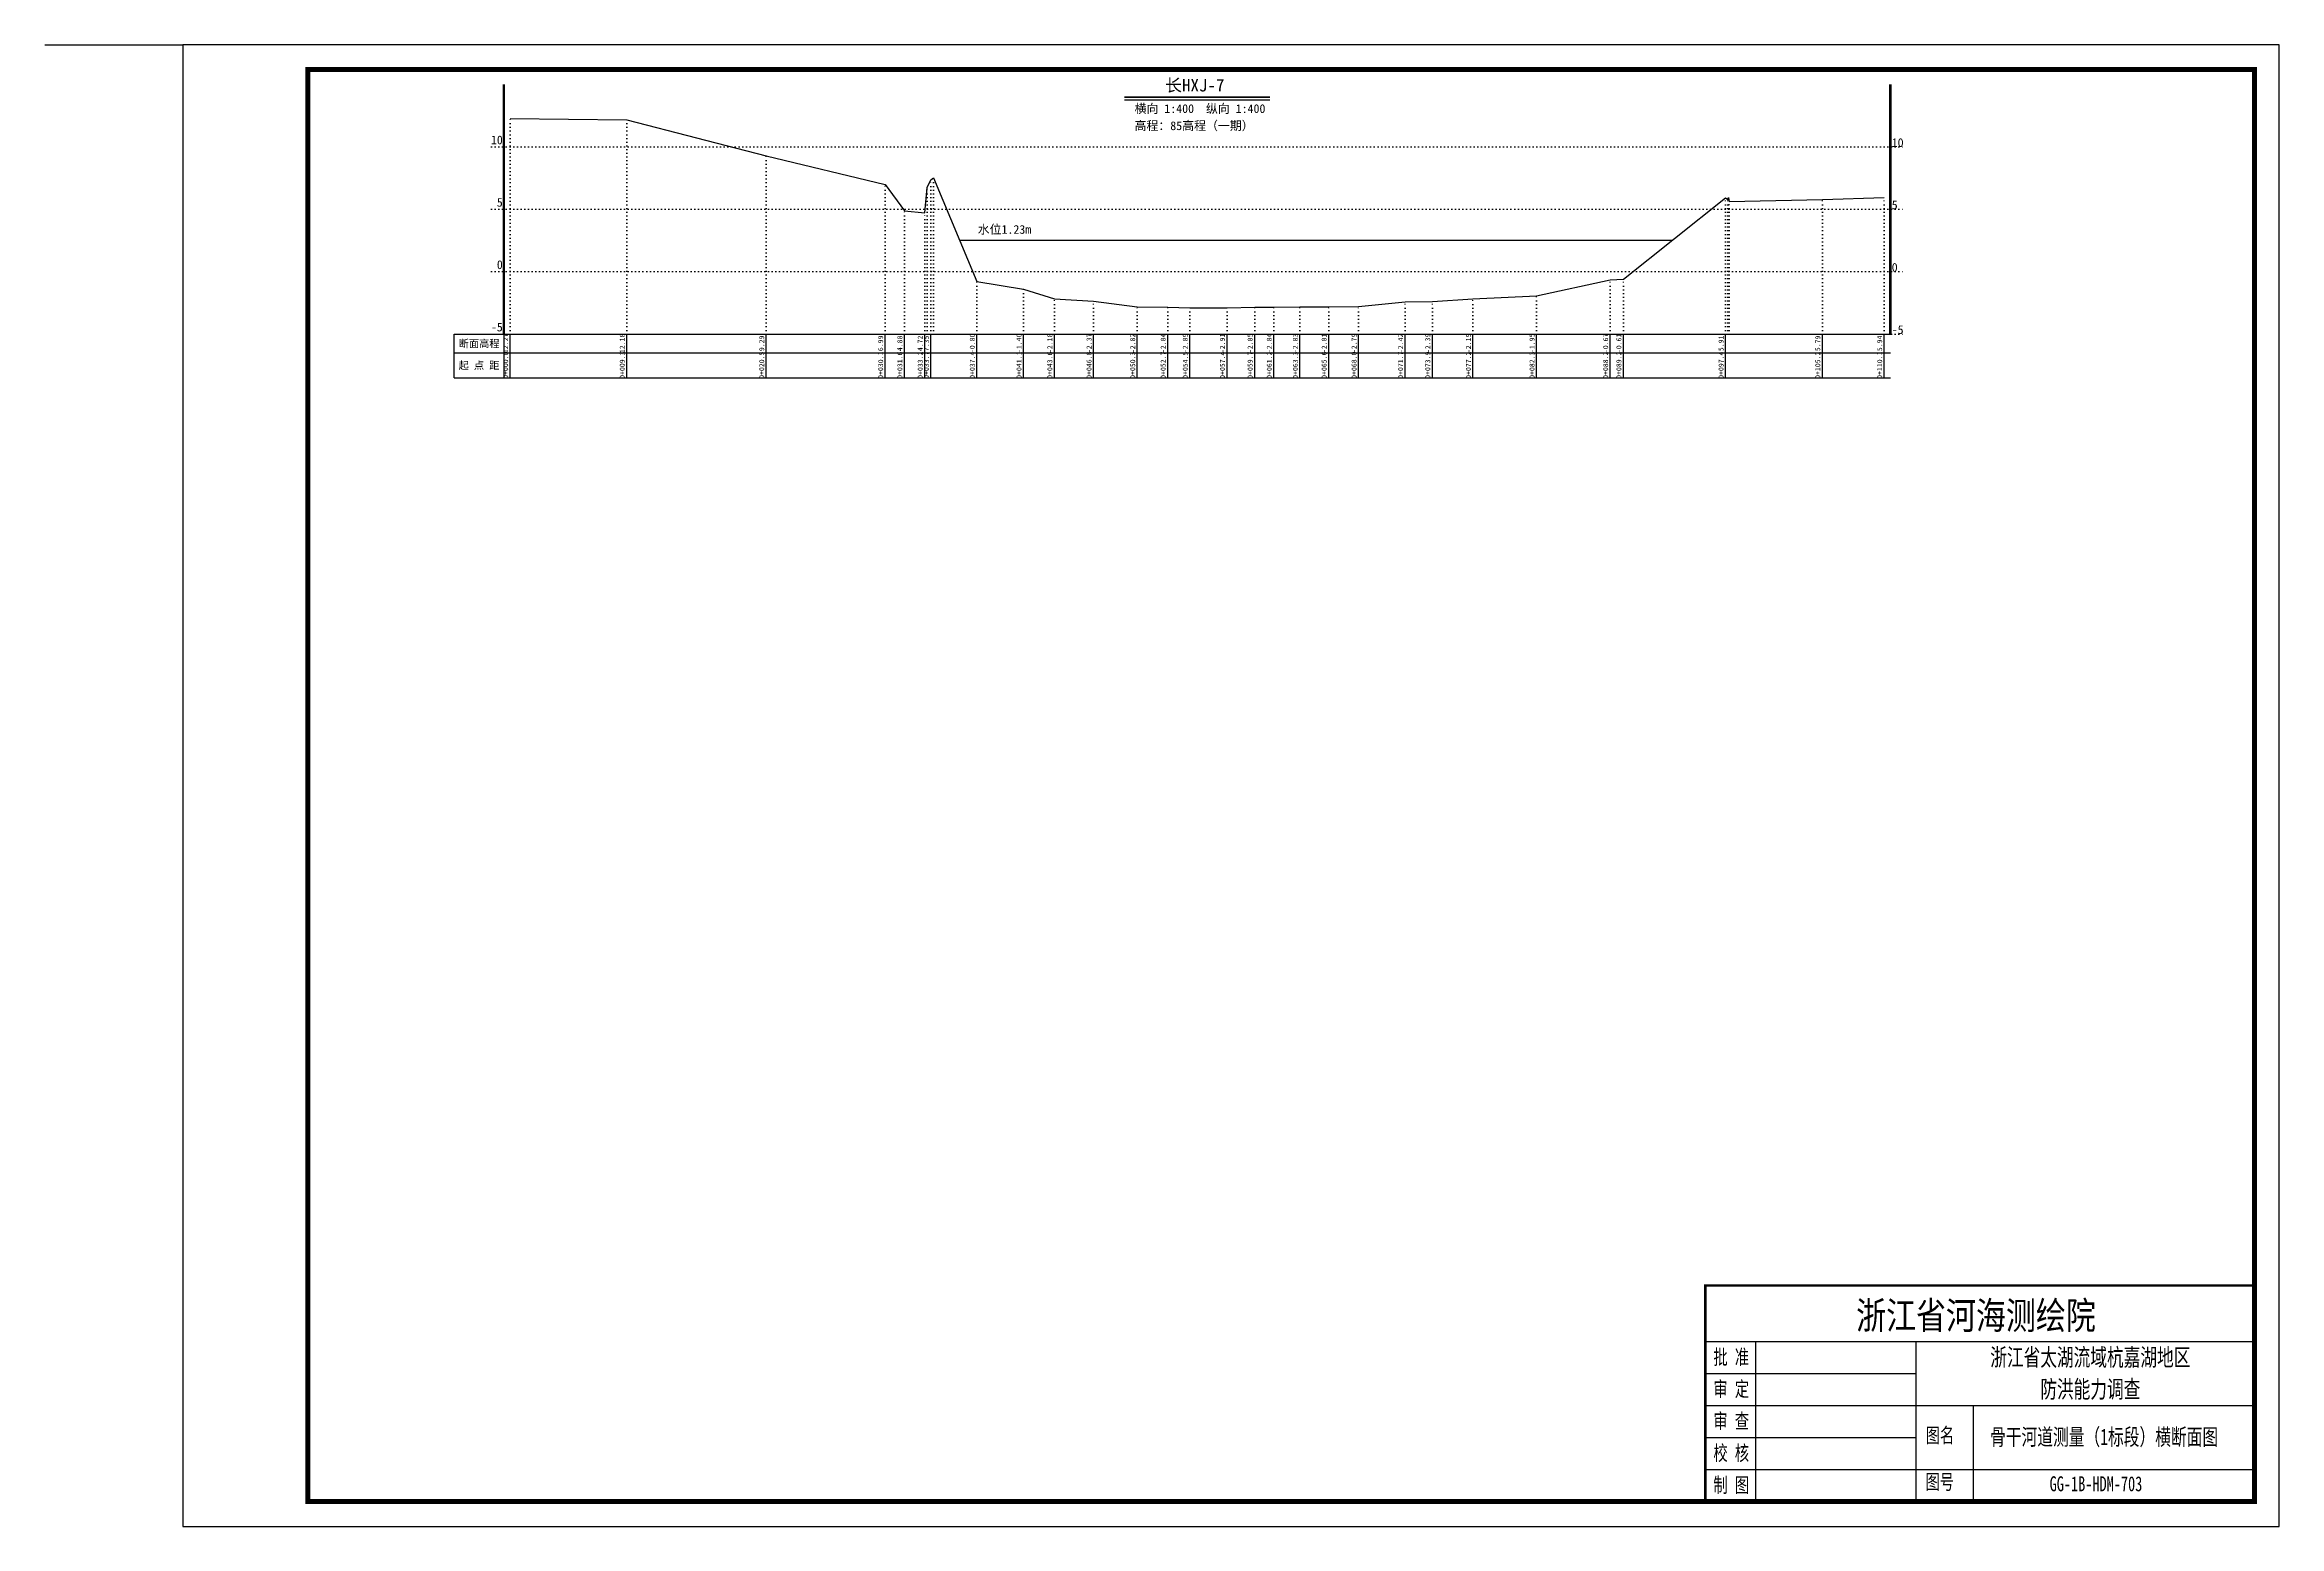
# Model space of a CAD drawing. Header units: millimetres. Extents: x 518104 to 519420, y 3371901 to 3372198.
# Drawn here: x 518972.1 to 519419.8, y 3371900.9 to 3372197.9 of the extents above; entities that cross this region are included whole.
import ezdxf
from ezdxf.enums import TextEntityAlignment as Align

# ---------------------------------------------------------------- set-up
doc = ezdxf.new("R2010")
doc.units = ezdxf.units.MM
doc.header["$LTSCALE"] = 0.4
doc.header["$MEASUREMENT"] = 0
doc.linetypes.add('X4', pattern=[1.6, 0, -1.6])
for name, color, linetype in [('DMX', 1, 'Continuous'), ('TEXT', 7, 'Continuous'), ('zdm1', 5, 'Continuous'), ('ZDMT5', 3, 'Continuous'), ('图框', 7, 'Continuous'), ('断面名称', 5, 'Continuous'), ('比例尺', 3, 'Continuous'), ('水位', 4, 'Continuous')]:
    doc.layers.add(name, color=color, linetype=linetype)
doc.styles.add('HDM', font='仿宋_GB2312.ttf')
doc.styles.add('tk2', font='SimSun.ttf', dxfattribs={"width": 0.8})

msp = doc.modelspace()

# ---------------------------------------------------------------- linework, layer by layer
at = {"lineweight": 100, "const_width": 0.5}
msp.add_lwpolyline([(519414.75, 3371949.15), (519304.75, 3371949.15), (519304.75, 3371905.87), (519414.75, 3371905.87), (519414.75, 3371949.15)], dxfattribs=at)
at = {"layer": 'DMX', "linetype": 'Continuous', "flags": 128}
msp.add_lwpolyline([(519065.33, 3372183.05), (519088.68, 3372182.82), (519116.63, 3372175.6), (519140.45, 3372169.85), (519144.3, 3372164.57), (519148.38, 3372164.17), (519148.85, 3372169.27), (519149.6, 3372170.75), (519150.1, 3372171.15), (519158.8, 3372150.37), (519168.18, 3372148.87), (519174.35, 3372146.92), (519182.2, 3372146.45), (519190.95, 3372145.32), (519197.05, 3372145.27), (519201.48, 3372145.15), (519208.93, 3372145.1), (519214.48, 3372145.25), (519218.3, 3372145.27), (519223.53, 3372145.3), (519229.3, 3372145.35), (519235.3, 3372145.4), (519244.63, 3372146.32), (519250.08, 3372146.4), (519258.2, 3372146.9), (519270.95, 3372147.5), (519285.7, 3372150.7), (519288.35, 3372150.85), (519308.83, 3372167.15), (519309.25, 3372166.85), (519309.43, 3372167.22), (519309.5, 3372166.45), (519328.2, 3372166.85), (519340.6, 3372167.22)], dxfattribs=at)
at = {"layer": 'TEXT', "color": 0}
for p, q in [((519304.75, 3371937.95, 0), (519414.75, 3371937.95, 0)), ((519314.83, 3371937.95, 0), (519314.83, 3371912.29, 0)), ((519346.92, 3371937.95, 0), (519346.92, 3371912.29, 0)), ((519304.75, 3371931.54, 0), (519346.92, 3371931.54, 0)), ((519304.75, 3371925.12, 0), (519346.92, 3371925.12, 0)), ((519346.92, 3371925.12, 0), (519414.75, 3371925.12, 0)), ((519358.4, 3371925.12, 0), (519358.4, 3371905.87, 0)), ((519304.75, 3371918.7, 0), (519346.92, 3371918.7, 0)), ((519304.75, 3371912.29, 0), (519414.75, 3371912.29, 0)), ((519314.83, 3371912.29, 0), (519314.83, 3371905.87, 0)), ((519346.92, 3371912.29, 0), (519346.92, 3371905.87, 0))]:
    msp.add_line(p, q, dxfattribs=at)
at = {"layer": 'zdm1', "linetype": 'Continuous'}
for p, q in [((519063.95, 3372139.87), (519063.95, 3372189.87)), ((519064.2, 3372139.87), (519064.2, 3372189.87)), ((519341.73, 3372139.87), (519341.73, 3372189.87)), ((519341.98, 3372139.87), (519341.98, 3372189.87)), ((519054.08, 3372139.87), (519065.33, 3372139.87)), ((519054.08, 3372131.12), (519054.08, 3372139.87)), ((519054.08, 3372136.12), (519341.85, 3372136.12)), ((519064.08, 3372131.12), (519064.08, 3372139.87)), ((519065.33, 3372139.87), (519341.85, 3372139.87)), ((519054.08, 3372131.12), (519341.85, 3372131.12))]:
    msp.add_line(p, q, dxfattribs=at)
at = {"layer": 'zdm1', "linetype": 'X4'}
for p, q in [((519061.58, 3372177.37), (519344.35, 3372177.37)), ((519061.58, 3372164.87), (519344.35, 3372164.87)), ((519061.58, 3372152.37), (519344.35, 3372152.37)), ((519061.58, 3372139.87), (519344.35, 3372139.87))]:
    msp.add_line(p, q, dxfattribs=at)
at = {"layer": 'zdm1', "linetype": 'Continuous', "flags": 128}
for points in [[(519064.08, 3372187.37, 0.25, 0.25, 0), (519064.08, 3372189.87, 0.25, 0.25, 0)], [(519341.85, 3372187.37, 0.25, 0.25, 0), (519341.85, 3372189.87, 0.25, 0.25, 0)], [(519064.08, 3372182.37, 0.25, 0.25, 0), (519064.08, 3372184.87, 0.25, 0.25, 0)], [(519341.85, 3372182.37, 0.25, 0.25, 0), (519341.85, 3372184.87, 0.25, 0.25, 0)], [(519064.08, 3372177.37, 0.25, 0.25, 0), (519064.08, 3372179.87, 0.25, 0.25, 0)], [(519341.85, 3372177.37, 0.25, 0.25, 0), (519341.85, 3372179.87, 0.25, 0.25, 0)], [(519064.08, 3372172.37, 0.25, 0.25, 0), (519064.08, 3372174.87, 0.25, 0.25, 0)], [(519341.85, 3372172.37, 0.25, 0.25, 0), (519341.85, 3372174.87, 0.25, 0.25, 0)], [(519064.08, 3372167.37, 0.25, 0.25, 0), (519064.08, 3372169.87, 0.25, 0.25, 0)], [(519341.85, 3372167.37, 0.25, 0.25, 0), (519341.85, 3372169.87, 0.25, 0.25, 0)], [(519064.08, 3372162.37, 0.25, 0.25, 0), (519064.08, 3372164.87, 0.25, 0.25, 0)], [(519341.85, 3372162.37, 0.25, 0.25, 0), (519341.85, 3372164.87, 0.25, 0.25, 0)], [(519064.08, 3372157.37, 0.25, 0.25, 0), (519064.08, 3372159.87, 0.25, 0.25, 0)], [(519341.85, 3372157.37, 0.25, 0.25, 0), (519341.85, 3372159.87, 0.25, 0.25, 0)], [(519064.08, 3372152.37, 0.25, 0.25, 0), (519064.08, 3372154.87, 0.25, 0.25, 0)], [(519341.85, 3372152.37, 0.25, 0.25, 0), (519341.85, 3372154.87, 0.25, 0.25, 0)], [(519064.08, 3372147.37, 0.25, 0.25, 0), (519064.08, 3372149.87, 0.25, 0.25, 0)], [(519341.85, 3372147.37, 0.25, 0.25, 0), (519341.85, 3372149.87, 0.25, 0.25, 0)], [(519064.08, 3372142.37, 0.25, 0.25, 0), (519064.08, 3372144.87, 0.25, 0.25, 0)], [(519341.85, 3372142.37, 0.25, 0.25, 0), (519341.85, 3372144.87, 0.25, 0.25, 0)]]:
    msp.add_lwpolyline(points, format="xyseb", dxfattribs=at)
at = {"layer": 'ZDMT5', "linetype": 'X4'}
for p, q in [((519065.33, 3372139.87), (519065.33, 3372183.05)), ((519088.68, 3372139.87), (519088.68, 3372182.82)), ((519116.63, 3372139.87), (519116.63, 3372175.6)), ((519140.45, 3372139.87), (519140.45, 3372169.85)), ((519148.85, 3372139.87), (519148.85, 3372169.27)), ((519149.6, 3372139.87), (519149.6, 3372170.75)), ((519150.1, 3372139.87), (519150.1, 3372171.15)), ((519144.3, 3372139.87), (519144.3, 3372164.57)), ((519148.38, 3372139.87), (519148.38, 3372164.17)), ((519308.83, 3372139.87), (519308.83, 3372167.15)), ((519309.25, 3372139.87), (519309.25, 3372166.85)), ((519309.43, 3372139.87), (519309.43, 3372167.22)), ((519309.5, 3372139.87), (519309.5, 3372166.45)), ((519328.2, 3372139.87), (519328.2, 3372166.85)), ((519340.6, 3372139.87), (519340.6, 3372167.22)), ((519158.8, 3372139.87), (519158.8, 3372150.37)), ((519285.7, 3372139.87), (519285.7, 3372150.7)), ((519288.35, 3372139.87), (519288.35, 3372150.85)), ((519168.18, 3372139.87), (519168.18, 3372148.87)), ((519174.35, 3372139.87), (519174.35, 3372146.92)), ((519182.2, 3372139.87), (519182.2, 3372146.45)), ((519190.95, 3372139.87), (519190.95, 3372145.32)), ((519197.05, 3372139.87), (519197.05, 3372145.27)), ((519201.48, 3372139.87), (519201.48, 3372145.15)), ((519208.93, 3372139.87), (519208.93, 3372145.1)), ((519214.48, 3372139.87), (519214.48, 3372145.25)), ((519218.3, 3372139.87), (519218.3, 3372145.27)), ((519223.53, 3372139.87), (519223.53, 3372145.3)), ((519229.3, 3372139.87), (519229.3, 3372145.35)), ((519235.3, 3372139.87), (519235.3, 3372145.4)), ((519244.63, 3372139.87), (519244.63, 3372146.32)), ((519250.08, 3372139.87), (519250.08, 3372146.4)), ((519258.2, 3372139.87), (519258.2, 3372146.9)), ((519270.95, 3372139.87), (519270.95, 3372147.5))]:
    msp.add_line(p, q, dxfattribs=at)
at = {"layer": 'ZDMT5', "linetype": 'Continuous'}
for p, q in [((519065.33, 3372131.12), (519065.33, 3372139.87)), ((519088.68, 3372131.12), (519088.68, 3372139.87)), ((519116.63, 3372131.12), (519116.63, 3372139.87)), ((519140.45, 3372131.12), (519140.45, 3372139.87)), ((519144.3, 3372131.12), (519144.3, 3372139.87)), ((519148.38, 3372131.12), (519148.38, 3372139.87)), ((519149.6, 3372131.12), (519149.6, 3372139.87)), ((519158.8, 3372131.12), (519158.8, 3372139.87)), ((519168.18, 3372131.12), (519168.18, 3372139.87)), ((519174.35, 3372131.12), (519174.35, 3372139.87)), ((519182.2, 3372131.12), (519182.2, 3372139.87)), ((519190.95, 3372131.12), (519190.95, 3372139.87)), ((519197.05, 3372131.12), (519197.05, 3372139.87)), ((519201.48, 3372131.12), (519201.48, 3372139.87)), ((519208.93, 3372131.12), (519208.93, 3372139.87)), ((519214.48, 3372131.12), (519214.48, 3372139.87)), ((519218.3, 3372131.12), (519218.3, 3372139.87)), ((519223.53, 3372131.12), (519223.53, 3372139.87)), ((519229.3, 3372131.12), (519229.3, 3372139.87)), ((519235.3, 3372131.12), (519235.3, 3372139.87)), ((519244.63, 3372131.12), (519244.63, 3372139.87)), ((519250.08, 3372131.12), (519250.08, 3372139.87)), ((519258.2, 3372131.12), (519258.2, 3372139.87)), ((519270.95, 3372131.12), (519270.95, 3372139.87)), ((519285.7, 3372131.12), (519285.7, 3372139.87)), ((519288.35, 3372131.12), (519288.35, 3372139.87)), ((519308.83, 3372131.12), (519308.83, 3372139.87)), ((519328.2, 3372131.12), (519328.2, 3372139.87)), ((519340.6, 3372131.12), (519340.6, 3372139.87))]:
    msp.add_line(p, q, dxfattribs=at)
at = {"layer": '图框', "flags": 128}
msp.add_lwpolyline([(518999.75, 3371900.87), (519419.75, 3371900.87), (519419.75, 3372197.87), (518999.75, 3372197.87)], close=True, dxfattribs=at)
at = {"layer": '图框', "const_width": 1, "flags": 128}
msp.add_lwpolyline([(519024.75, 3371905.87), (519414.75, 3371905.87), (519414.75, 3372192.87), (519024.75, 3372192.87)], close=True, dxfattribs=at)
at = {"layer": '比例尺', "color": 3, "linetype": 'Continuous', "lineweight": 40}
msp.add_line((519188.4, 3372187.34), (519217.53, 3372187.34), dxfattribs=at)
at = {"layer": '比例尺', "color": 3, "linetype": 'Continuous'}
msp.add_line((519188.4, 3372186.84), (519217.53, 3372186.84), dxfattribs=at)
at = {"layer": '比例尺', "linetype": 'Continuous'}
msp.add_lwpolyline([(518972.05, 3372197.87), (518999.75, 3372197.87)], dxfattribs=at)
at = {"layer": '水位', "color": 6, "linetype": 'Continuous', "flags": 128}
msp.add_lwpolyline([(519298.15, 3372158.65), (519155.34, 3372158.65)], dxfattribs=at)

# ---------------------------------------------------------------- texts
at = {"layer": 'TEXT', "color": 7, "ltscale": 8, "style": 'tk2'}
for tag, p, s, height, width in [('浙江省河海测绘院', (519334.97, 3371940.39, 0), '（单位名称）', 5.5, 0.8), ('批 准', (519306.37, 3371933.32, 0), '批准', 3, 0.7), ('审 定', (519306.37, 3371926.91, 0), '审定', 3, 0.7), ('审 查', (519306.37, 3371920.49, 0), '审 查', 3, 0.7), ('校 核', (519306.37, 3371914.07, 0), '校 核', 3, 0.7), ('图名', (519348.91, 3371917.62, 0), '审查', 3, 0.7), ('制 图', (519306.37, 3371907.66, 0), '制 图', 3, 0.7), ('图号', (519348.86, 3371908.29, 0), '图号', 3, 0.7)]:
    msp.add_attdef(tag, p, s, height=height, dxfattribs=dict(at, width=width))
at = {"layer": 'TEXT', "color": 0, "style": 'tk2', "width": 0.7}
for tag, text, height, p in [('浙江省太湖流域杭嘉湖地区', '浙江省太湖流域杭嘉湖地区', 3.5, (519381.89, 3371934.77, -206.67)), ('防洪能力调查', '防洪能力调查', 3.5, (519381.89, 3371928.38, -206.67)), ('骨干河道测量（1标段）横断面图', '骨干河道测量（1标段）横断面图', 3.3, (519384.65, 3371918.8, -206.67)), ('GG-1B-HDM-703', 'GG-1B-HDM-001', 3, (519383.02, 3371909.4, -206.67))]:
    msp.add_attdef(tag, text=text, height=height, dxfattribs=at).set_placement(p, align=Align.MIDDLE_CENTER)
at = {"layer": 'zdm1', "linetype": 'Continuous', "style": 'HDM'}
for s, p in [('10', (519063.83, 3372177.37)), ('5', (519063.83, 3372164.87)), ('0', (519063.83, 3372152.37)), ('-5', (519063.83, 3372139.87))]:
    msp.add_text(s, height=1.75, dxfattribs=at).set_placement(p, align=Align.BOTTOM_RIGHT)
for s, p in [('10', (519342.1, 3372177.37)), ('5', (519342.1, 3372164.87)), ('0', (519342.1, 3372152.37)), ('-5', (519342.1, 3372139.87))]:
    msp.add_text(s, height=1.75, dxfattribs=at).set_placement(p)
for s, p in [('断面高程', (519059.08, 3372138)), ('起 点 距', (519059.08, 3372133.62))]:
    msp.add_text(s, height=1.5, dxfattribs=at).set_placement(p, align=Align.MIDDLE)
at = {"layer": 'ZDMT5', "linetype": 'Continuous', "style": 'HDM'}
for s, p in [('12.27', (519065.2, 3372138)), ('12.18', (519088.55, 3372138)), ('9.29', (519116.5, 3372138)), ('6.99', (519140.33, 3372138)), ('4.88', (519144.18, 3372138)), ('4.72', (519148.25, 3372138)), ('7.35', (519149.48, 3372138)), ('-0.80', (519158.68, 3372138)), ('-1.40', (519168.05, 3372138)), ('-2.18', (519174.23, 3372138)), ('-2.37', (519182.08, 3372138)), ('-2.82', (519190.83, 3372138)), ('-2.84', (519196.93, 3372138)), ('-2.89', (519201.35, 3372138)), ('-2.91', (519208.8, 3372138)), ('-2.85', (519214.35, 3372138)), ('-2.84', (519218.18, 3372138)), ('-2.83', (519223.4, 3372138)), ('-2.81', (519229.18, 3372138)), ('-2.79', (519235.18, 3372138)), ('-2.42', (519244.5, 3372138)), ('-2.39', (519249.95, 3372138)), ('-2.19', (519258.08, 3372138)), ('-1.95', (519270.83, 3372138)), ('-0.67', (519285.58, 3372138)), ('-0.61', (519288.23, 3372138)), ('5.91', (519308.7, 3372138)), ('5.79', (519328.08, 3372138)), ('5.94', (519340.48, 3372138)), ('0+000.0', (519065.2, 3372133.62)), ('0+009.3', (519088.55, 3372133.62)), ('0+020.5', (519116.5, 3372133.62)), ('0+030.1', (519140.33, 3372133.62)), ('0+031.6', (519144.18, 3372133.62)), ('0+033.2', (519148.25, 3372133.62)), ('0+033.7', (519149.48, 3372133.62)), ('0+037.4', (519158.68, 3372133.62)), ('0+041.1', (519168.05, 3372133.62)), ('0+043.6', (519174.23, 3372133.62)), ('0+046.8', (519182.08, 3372133.62)), ('0+050.3', (519190.83, 3372133.62)), ('0+052.7', (519196.93, 3372133.62)), ('0+054.5', (519201.35, 3372133.62)), ('0+057.4', (519208.8, 3372133.62)), ('0+059.7', (519214.35, 3372133.62)), ('0+061.2', (519218.18, 3372133.62)), ('0+063.3', (519223.4, 3372133.62)), ('0+065.6', (519229.18, 3372133.62)), ('0+068.0', (519235.18, 3372133.62)), ('0+071.7', (519244.5, 3372133.62)), ('0+073.9', (519249.95, 3372133.62)), ('0+077.2', (519258.08, 3372133.62)), ('0+082.3', (519270.83, 3372133.62)), ('0+088.2', (519285.58, 3372133.62)), ('0+089.2', (519288.23, 3372133.62)), ('0+097.4', (519308.7, 3372133.62)), ('0+105.2', (519328.08, 3372133.62)), ('0+110.1', (519340.48, 3372133.62))]:
    msp.add_text(s, height=1, rotation=90, dxfattribs=at).set_placement(p, align=Align.BOTTOM_CENTER)
at = {"layer": '断面名称', "color": 5, "linetype": 'Continuous', "style": 'HDM'}
msp.add_text('长HXJ-7', height=2.5, dxfattribs=at).set_placement((519202.45, 3372189.79), align=Align.MIDDLE)
at = {"layer": '比例尺', "color": 3, "linetype": 'Continuous', "style": 'HDM'}
for s, p in [('横向 1:400  纵向 1:400', (519216.62, 3372183.65)), ('高程：85高程（一期）', (519214.26, 3372180.22))]:
    msp.add_text(s, height=1.75, dxfattribs=at).set_placement(p, align=Align.BOTTOM_RIGHT)
at = {"layer": '水位', "color": 6, "linetype": 'Continuous', "style": 'HDM'}
msp.add_text('水位1.23m', height=1.75, dxfattribs=at).set_placement((519164.34, 3372160.9), align=Align.MIDDLE)

doc.saveas('drawing.dxf')
